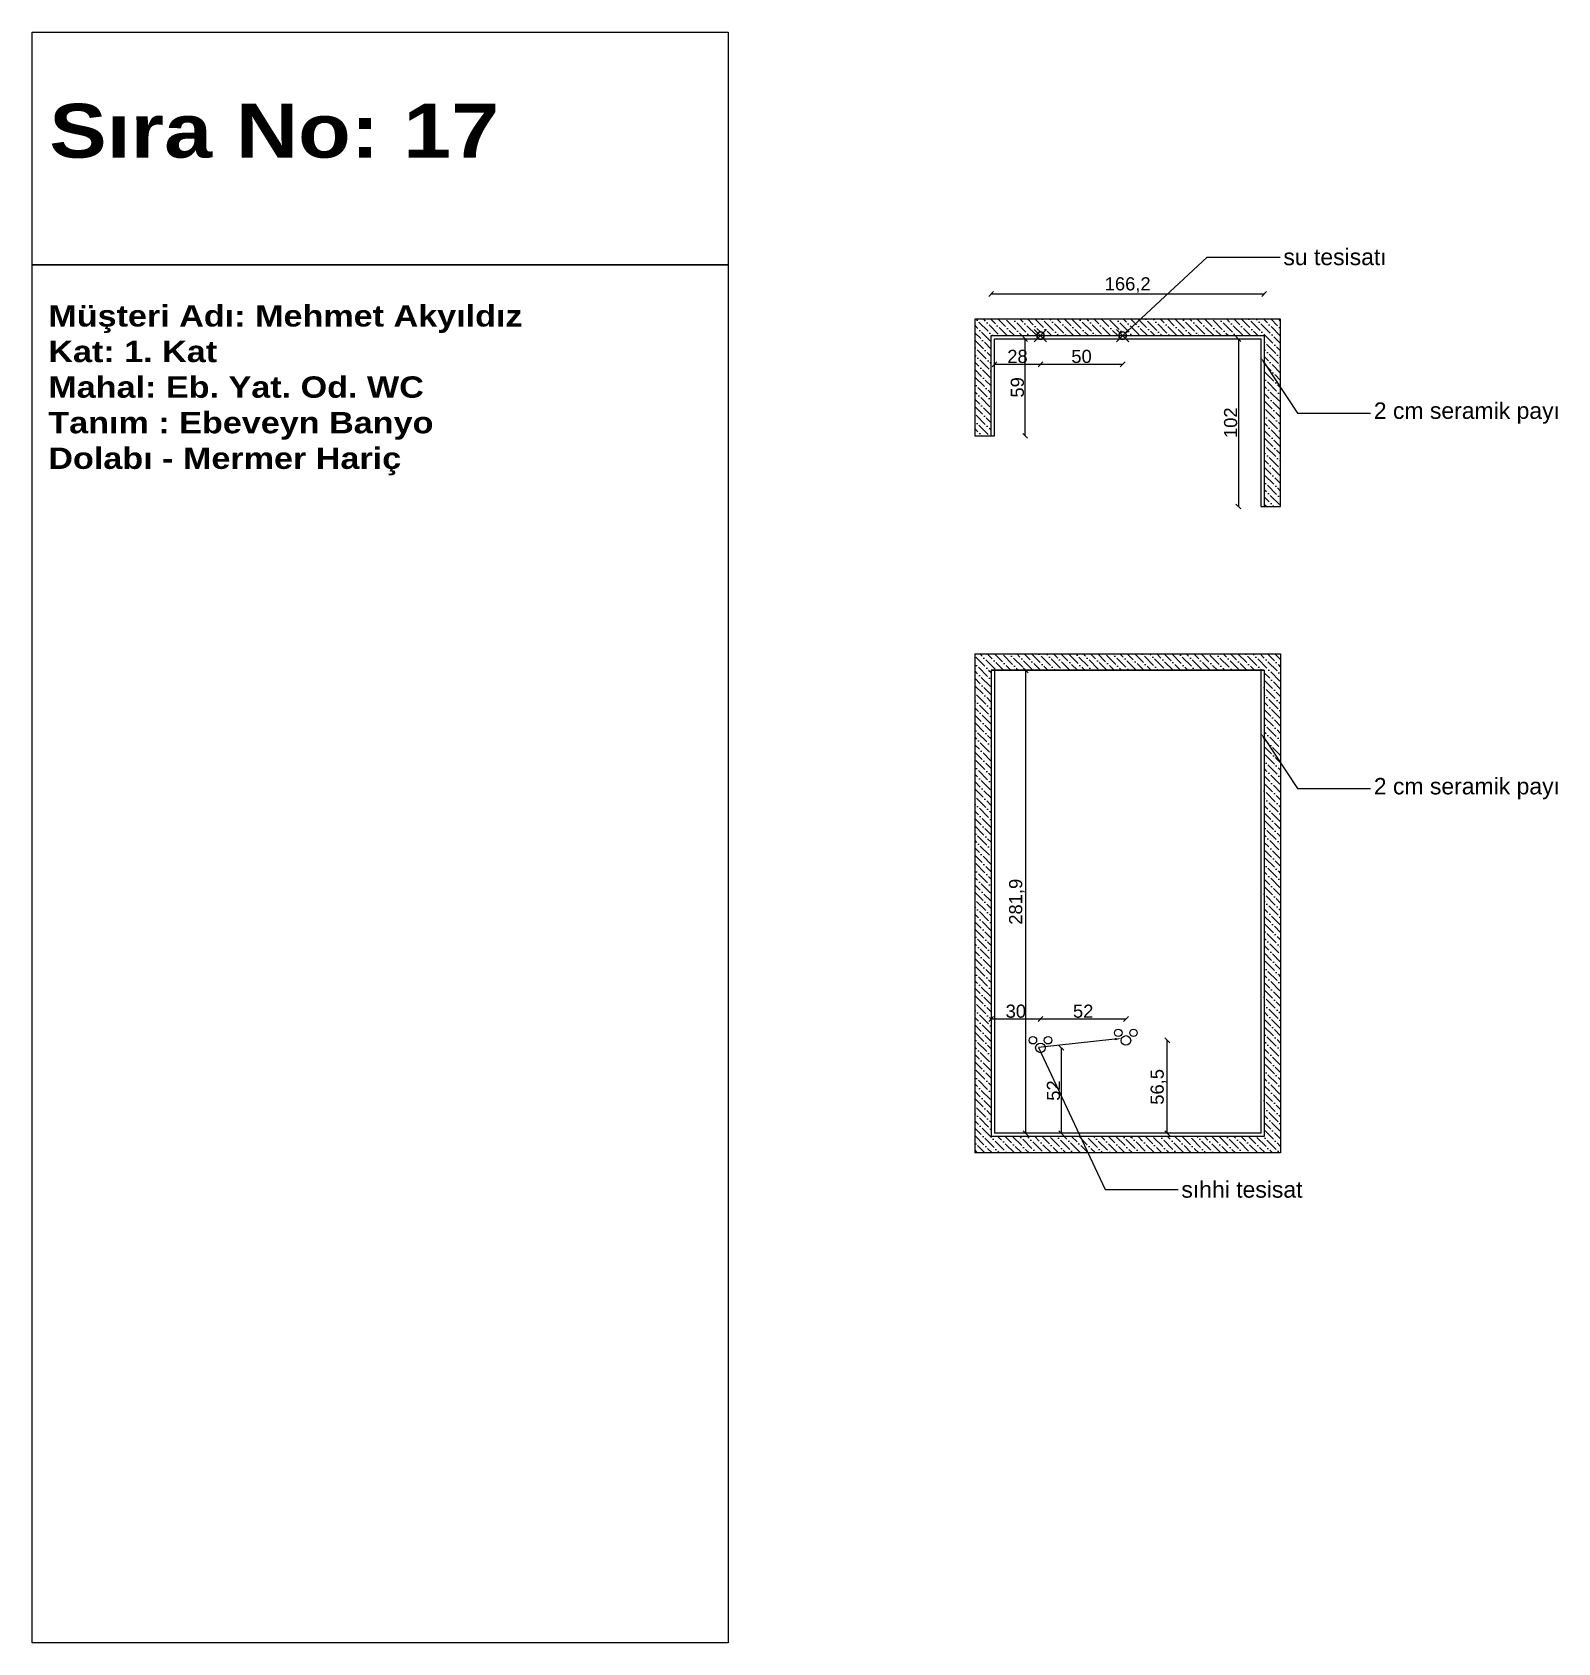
# Model space of a CAD drawing. Header units: millimetres. Extents: x -1860 to 15304, y 307 to 22353.
# Drawn here: x 3092 to 4021, y 9133 to 10114 of the extents above; entities that cross this region are included whole.
import ezdxf
from ezdxf import colors
from ezdxf.entities.mleader import LeaderData, LeaderLine
from ezdxf.math import Vec2, Vec3

# ---------------------------------------------------------------- set-up
doc = ezdxf.new("R2010")
doc.units = ezdxf.units.MM
doc.layers.add('perde', color=90, linetype='Continuous')
doc.layers.add('prizler elektrik', color=2, linetype='Continuous')
doc.layers.add('çerçeve', color=40, linetype='Continuous', lineweight=40)
doc.styles.get("Standard").update_dxf_attribs({"font": 'arial.ttf'})
doc.dimstyles.new('ISO-25', dxfattribs={"dimtxt": 8, "dimasz": 3, "dimexe": 1.25, "dimexo": 0.625, "dimtad": 1, "dimtxsty": 'Standard', "dimblk": 'OBLIQUE', "dimcen": 2.5, "dimse1": 1, "dimse2": 1, "dimadec": 0, "dimazin": 0, "dimtfac": 1, "dimtmove": 0, "dimatfit": 3, "dimldrblk": 'OBLIQUE', "dimfxl": 1, "dimarcsym": 0})

msp = doc.modelspace()

# ---------------------------------------------------------------- texts
at = {"layer": 'çerçeve', "color": 0, "lineweight": 25, "transparency": 33554687, "insert": (3376.41157, 10070.24513), "char_height": 32.7868852, "attachment_point": 3}
msp.add_mtext('{\\fArial Black|b1|i0|c162|p34;Sıra No: 17}', dxfattribs=at)
at = {"layer": 'çerçeve', "color": 0, "lineweight": 25, "transparency": 33554687, "insert": (3390.12929, 9947.61972), "char_height": 13, "width": 288.1522418, "attachment_point": 3}
msp.add_mtext('\\pxql;{\\fArial Black|b1|i0|c162|p34;Müşteri Adı: Mehmet Akyıldız\\PKat: 1. Kat \\PMahal: Eb. Yat. Od. WC\\PTanım : Ebeveyn Banyo Dolabı - Mermer Hariç  }', dxfattribs=at)

# ---------------------------------------------------------------- blocks, each defined once
blk = doc.blocks.new('_Oblique')
at = {"color": 0, "linetype": 'ByBlock', "lineweight": -2}
blk.add_line((-0.5, -0.5), (0.5, 0.5), dxfattribs=at)
blk = doc.blocks.new('*D325')
at = {"color": 0, "lineweight": -2, "transparency": 16777216}
blk.add_line((3676.04, 9954.45), (3842.24, 9954.45), dxfattribs=at)
at = {"layer": 'Defpoints', "color": 0, "transparency": 16777216}
for p in [(3842.24, 9954.45), (3676.04, 9929.07), (3842.24, 9929.07)]:
    blk.add_point(p, dxfattribs=at)
at = {"color": 0, "lineweight": -2, "transparency": 16777216, "xscale": 3, "yscale": 3, "zscale": 3, "rotation": 180}
blk.add_blockref('_Oblique', (3676.04, 9954.45), dxfattribs=at)
at = {"color": 0, "lineweight": -2, "transparency": 16777216, "xscale": 3, "yscale": 3, "zscale": 3}
blk.add_blockref('_Oblique', (3842.24, 9954.45), dxfattribs=at)
at = {"color": 0, "transparency": 16777216, "insert": (3759.14, 9959.89), "char_height": 8, "attachment_point": 5}
blk.add_mtext('166,2', dxfattribs=at)
blk = doc.blocks.new('zgvfdvd')
at = {"layer": 'prizler elektrik', "lineweight": 30}
for p, q in [((22208.29, -7204.62), (22213.29, -7209.62)), ((22213.29, -7204.62), (22208.29, -7209.62))]:
    blk.add_line(p, q, dxfattribs=at)
blk.add_circle((22210.79, -7207.12), 1.5, dxfattribs=at)
blk = doc.blocks.new('*D326')
at = {"color": 0, "lineweight": -2, "transparency": 16777216}
blk.add_line((3718.71, 9495.43), (3718.71, 9443.43), dxfattribs=at)
at = {"layer": 'Defpoints', "color": 0, "transparency": 16777216}
for p in [(3706.04, 9495.43), (3706.04, 9443.43), (3718.71, 9443.43)]:
    blk.add_point(p, dxfattribs=at)
at = {"color": 0, "lineweight": -2, "transparency": 16777216, "xscale": 3, "yscale": 3, "zscale": 3}
for p, rotation in [((3718.71, 9495.43), 90), ((3718.71, 9443.43), 270)]:
    blk.add_blockref('_Oblique', p, dxfattribs=dict(at, rotation=rotation))
at = {"color": 0, "transparency": 16777216, "insert": (3714, 9469.43), "char_height": 8, "attachment_point": 5, "rotation": 90}
blk.add_mtext('52', dxfattribs=at)
blk = doc.blocks.new('*D327')
at = {"color": 0, "lineweight": -2, "transparency": 16777216}
blk.add_line((3783.27, 9443.43), (3783.27, 9499.93), dxfattribs=at)
at = {"layer": 'Defpoints', "color": 0, "transparency": 16777216}
for p in [(3758.04, 9499.93), (3783.27, 9499.93), (3763.36, 9443.43)]:
    blk.add_point(p, dxfattribs=at)
at = {"color": 0, "lineweight": -2, "transparency": 16777216, "xscale": 3, "yscale": 3, "zscale": 3}
for p, rotation in [((3783.27, 9499.93), 90), ((3783.27, 9443.43), 270)]:
    blk.add_blockref('_Oblique', p, dxfattribs=dict(at, rotation=rotation))
at = {"color": 0, "transparency": 16777216, "insert": (3777.83, 9471.68), "char_height": 8, "attachment_point": 5, "rotation": 90}
blk.add_mtext('56,5', dxfattribs=at)
blk = doc.blocks.new('*D328')
at = {"color": 0, "lineweight": -2, "transparency": 16777216}
blk.add_line((3676.04, 9513), (3706.04, 9513), dxfattribs=at)
at = {"layer": 'Defpoints', "color": 0, "transparency": 16777216}
for p in [(3706.04, 9513), (3676.04, 9494.45), (3706.04, 9495.43)]:
    blk.add_point(p, dxfattribs=at)
at = {"color": 0, "lineweight": -2, "transparency": 16777216, "xscale": 3, "yscale": 3, "zscale": 3, "rotation": 180}
blk.add_blockref('_Oblique', (3676.04, 9513), dxfattribs=at)
at = {"color": 0, "lineweight": -2, "transparency": 16777216, "xscale": 3, "yscale": 3, "zscale": 3}
blk.add_blockref('_Oblique', (3706.04, 9513), dxfattribs=at)
at = {"color": 0, "transparency": 16777216, "insert": (3691.04, 9517.71), "char_height": 8, "attachment_point": 5}
blk.add_mtext('30', dxfattribs=at)
blk = doc.blocks.new('*D151')
at = {"color": 0, "lineweight": -2, "transparency": 16777216}
blk.add_line((3706.04, 9513), (3758.04, 9513), dxfattribs=at)
at = {"layer": 'Defpoints', "color": 0, "transparency": 16777216}
for p in [(3758.04, 9513), (3706.04, 9495.43), (3758.04, 9499.93)]:
    blk.add_point(p, dxfattribs=at)
at = {"color": 0, "lineweight": -2, "transparency": 16777216, "xscale": 3, "yscale": 3, "zscale": 3, "rotation": 180}
blk.add_blockref('_Oblique', (3706.04, 9513), dxfattribs=at)
at = {"color": 0, "lineweight": -2, "transparency": 16777216, "xscale": 3, "yscale": 3, "zscale": 3}
blk.add_blockref('_Oblique', (3758.04, 9513), dxfattribs=at)
at = {"color": 0, "transparency": 16777216, "insert": (3732.04, 9517.71), "char_height": 8, "attachment_point": 5}
blk.add_mtext('52', dxfattribs=at)
blk = doc.blocks.new('*D329')
at = {"color": 0, "lineweight": -2, "transparency": 16777216}
blk.add_line((3697.09, 9443.43), (3697.09, 9725.33), dxfattribs=at)
at = {"layer": 'Defpoints', "color": 0, "transparency": 16777216}
for p in [(3676.04, 9725.33), (3697.09, 9725.33), (3678.04, 9443.43)]:
    blk.add_point(p, dxfattribs=at)
at = {"color": 0, "lineweight": -2, "transparency": 16777216, "xscale": 3, "yscale": 3, "zscale": 3}
for p, rotation in [((3697.09, 9725.33), 90), ((3697.09, 9443.43), 270)]:
    blk.add_blockref('_Oblique', p, dxfattribs=dict(at, rotation=rotation))
at = {"color": 0, "transparency": 16777216, "insert": (3691.66, 9584.38), "char_height": 8, "attachment_point": 5, "rotation": 90}
blk.add_mtext('281,9', dxfattribs=at)
blk = doc.blocks.new('*D190')
at = {"color": 0, "lineweight": -2, "transparency": 16777216}
blk.add_line((3696.71, 9868.07), (3696.71, 9927.07), dxfattribs=at)
at = {"layer": 'Defpoints', "color": 0, "transparency": 16777216}
for p in [(3678.04, 9927.07), (3696.71, 9927.07), (3676.04, 9868.07)]:
    blk.add_point(p, dxfattribs=at)
at = {"color": 0, "lineweight": -2, "transparency": 16777216, "xscale": 3, "yscale": 3, "zscale": 3}
for p, rotation in [((3696.71, 9927.07), 90), ((3696.71, 9868.07), 270)]:
    blk.add_blockref('_Oblique', p, dxfattribs=dict(at, rotation=rotation))
at = {"color": 0, "transparency": 16777216, "insert": (3692, 9897.57), "char_height": 8, "attachment_point": 5, "rotation": 90}
blk.add_mtext('59', dxfattribs=at)
blk = doc.blocks.new('*D191')
at = {"color": 0, "lineweight": -2, "transparency": 16777216}
blk.add_line((3826.55, 9927.07), (3826.55, 9825.07), dxfattribs=at)
at = {"layer": 'Defpoints', "color": 0, "transparency": 16777216}
for p in [(3840.24, 9927.07), (3826.55, 9825.07), (3842.24, 9825.07)]:
    blk.add_point(p, dxfattribs=at)
at = {"color": 0, "lineweight": -2, "transparency": 16777216, "xscale": 3, "yscale": 3, "zscale": 3}
for p, rotation in [((3826.55, 9927.07), 90), ((3826.55, 9825.07), 270)]:
    blk.add_blockref('_Oblique', p, dxfattribs=dict(at, rotation=rotation))
at = {"color": 0, "transparency": 16777216, "insert": (3821.84, 9876.07), "char_height": 8, "attachment_point": 5, "rotation": 90}
blk.add_mtext('102', dxfattribs=at)
blk = doc.blocks.new('*D192')
at = {"color": 0, "lineweight": -2, "transparency": 16777216}
blk.add_line((3678.04, 9911.68), (3706.04, 9911.68), dxfattribs=at)
at = {"layer": 'Defpoints', "color": 0, "transparency": 16777216}
for p in [(3678.04, 9927.07), (3706.04, 9929.07), (3706.04, 9911.68)]:
    blk.add_point(p, dxfattribs=at)
at = {"color": 0, "lineweight": -2, "transparency": 16777216, "xscale": 3, "yscale": 3, "zscale": 3, "rotation": 180}
blk.add_blockref('_Oblique', (3678.04, 9911.68), dxfattribs=at)
at = {"color": 0, "lineweight": -2, "transparency": 16777216, "xscale": 3, "yscale": 3, "zscale": 3}
blk.add_blockref('_Oblique', (3706.04, 9911.68), dxfattribs=at)
at = {"color": 0, "transparency": 16777216, "insert": (3692.04, 9916.38), "char_height": 8, "attachment_point": 5}
blk.add_mtext('28', dxfattribs=at)
blk = doc.blocks.new('*D193')
at = {"color": 0, "lineweight": -2, "transparency": 16777216}
blk.add_line((3706.04, 9911.68), (3756.04, 9911.68), dxfattribs=at)
at = {"layer": 'Defpoints', "color": 0, "transparency": 16777216}
for p in [(3706.04, 9929.07), (3756.04, 9929.07), (3756.04, 9911.68)]:
    blk.add_point(p, dxfattribs=at)
at = {"color": 0, "lineweight": -2, "transparency": 16777216, "xscale": 3, "yscale": 3, "zscale": 3, "rotation": 180}
blk.add_blockref('_Oblique', (3706.04, 9911.68), dxfattribs=at)
at = {"color": 0, "lineweight": -2, "transparency": 16777216, "xscale": 3, "yscale": 3, "zscale": 3}
blk.add_blockref('_Oblique', (3756.04, 9911.68), dxfattribs=at)
at = {"color": 0, "transparency": 16777216, "insert": (3731.04, 9916.38), "char_height": 8, "attachment_point": 5}
blk.add_mtext('50', dxfattribs=at)

# ---------------------------------------------------------------- dimensions: what is measured, and where the dimension line sits
for base, p1, p2, picture, middle in [((3842.24298, 9954.4532), (3676.04298, 9929.07476), (3842.24298, 9929.07476), '*D325', (3759.14298, 9959.88584)), ((3706.04298, 9911.67519), (3678.04298, 9927.07476), (3706.04298, 9929.07476), '*D192', (3692.04298, 9916.38477)), ((3706.04298, 9512.9976), (3676.04298, 9494.45256), (3706.04298, 9495.4295), '*D328', (3691.04298, 9517.70991))]:
    dim = msp.add_linear_dim(base=base, p1=p1, p2=p2, dimstyle='ISO-25')
    dim.commit()
    dim.dimension.update_dxf_attribs({"geometry": picture, "text_midpoint": middle})
for base, p1, p2, picture, middle in [((3696.70747, 9927.07476), (3676.04298, 9868.07476), (3678.04298, 9927.07476), '*D190', (3691.99789, 9897.57476)), ((3826.55061, 9825.07476), (3840.24298, 9927.07476), (3842.24298, 9825.07476), '*D191', (3821.84103, 9876.07476)), ((3697.09337, 9725.3295), (3678.04298, 9443.4295), (3676.04298, 9725.3295), '*D329', (3691.66073, 9584.3795)), ((3718.71081, 9443.4295), (3706.04298, 9495.4295), (3706.04298, 9443.4295), '*D326', (3714.00123, 9469.4295)), ((3783.26509, 9499.9295), (3763.36253, 9443.4295), (3758.04298, 9499.9295), '*D327', (3777.83245, 9471.6795))]:
    dim = msp.add_linear_dim(base=base, p1=p1, p2=p2, angle=90, dimstyle='ISO-25')
    dim.commit()
    dim.dimension.update_dxf_attribs({"geometry": picture, "text_midpoint": middle})
for base, p1, p2, picture, middle in [((3756.04298, 9911.67519), (3706.04298, 9929.07476), (3756.04298, 9929.07476), '*D193', (3731.04298, 9916.38477)), ((3758.04298, 9512.9976), (3706.04298, 9495.4295), (3758.04298, 9499.9295), '*D151', (3732.04298, 9517.70718))]:
    dim = msp.add_linear_dim(base=base, p1=p1, p2=p2, dimstyle='ISO-25', override={"dimtmove": 1})
    dim.commit()
    dim.dimension.update_dxf_attribs({"geometry": picture, "text_midpoint": middle})

# ---------------------------------------------------------------- hatches: boundary and pattern name
at = {"true_color": 0x636466, "transparency": 33554687}
h = msp.add_hatch(dxfattribs=at)
h.set_pattern_fill('ANSI36', color=251, angle=270)
h.set_pattern_definition([(315, (-3383.7715, 9351.9497), (6.1739261, -1.683798), [7.9375, -1.5875, 0, -1.5875])])
edge = h.paths.add_edge_path()
edge.add_line((3852.24298, 9939.07476), (3676.04298, 9939.07476))
edge.add_line((3676.04298, 9939.07476), (3666.04298, 9939.07476))
edge.add_line((3666.04298, 9939.07476), (3666.04298, 9868.07476))
edge.add_line((3666.04298, 9868.07476), (3676.04298, 9868.07476))
edge.add_line((3676.04298, 9868.07476), (3676.04298, 9929.07476))
edge.add_line((3676.04298, 9929.07476), (3703.79298, 9929.07476))
edge.add_arc((3706.04298, 9929.07476), 2.25, 0, 180, ccw=False)
edge.add_line((3708.29298, 9929.07476), (3753.79298, 9929.07476))
edge.add_arc((3756.04298, 9929.07476), 2.25, 0, 180, ccw=False)
edge.add_line((3758.29298, 9929.07476), (3842.24298, 9929.07476))
edge.add_line((3842.24298, 9929.07476), (3842.24298, 9825.07476))
edge.add_line((3842.24298, 9825.07476), (3852.24298, 9825.07476))
edge.add_line((3852.24298, 9825.07476), (3852.24298, 9929.07476))
edge.add_line((3852.24298, 9929.07476), (3852.24298, 9939.07476))
h = msp.add_hatch(dxfattribs=at)
h.set_pattern_fill('ANSI36', color=251, angle=270)
h.set_pattern_definition([(315, (-3319.489, 7626.916), (6.1739261, -1.683798), [7.9375, -1.5875, 0, -1.5875])])
h.paths.add_polyline_path([(3852.24298, 9735.3295), (3666.04298, 9735.3295), (3666.04298, 9431.4295), (3852.24298, 9431.4295)])
h.paths.add_polyline_path([(3842.24298, 9441.4295), (3676.04298, 9441.4295), (3676.04298, 9725.3295), (3842.24298, 9725.3295)], flags=16)
h.paths.add_polyline_path([(3714.05837, 9558.75228), (3714.05837, 9590.71954), (3697.57269, 9590.71954), (3697.57269, 9558.75228)], flags=0)

# ---------------------------------------------------------------- linework, layer by layer
for p, q in [((3666.04298, 9735.3295), (3666.04298, 9431.4295)), ((3666.04298, 9735.3295), (3852.24298, 9735.3295)), ((3852.24298, 9735.3295), (3852.24298, 9431.4295)), ((3676.04298, 9725.3295), (3676.04298, 9441.4295)), ((3842.24298, 9725.3295), (3676.04298, 9725.3295)), ((3676.04298, 9725.3295), (3842.24298, 9725.3295)), ((3678.04298, 9725.3295), (3678.04298, 9443.4295)), ((3840.24298, 9725.3295), (3840.24298, 9443.4295)), ((3842.24298, 9725.3295), (3842.24298, 9441.4295)), ((3842.24298, 9441.4295), (3676.04298, 9441.4295)), ((3840.24298, 9443.4295), (3678.04298, 9443.4295)), ((3852.24298, 9431.4295), (3666.04298, 9431.4295))]:
    msp.add_line(p, q)
for points in [[(3092.17375, 10113.83334), (3515.83176, 10113.83334), (3515.83176, 9972.28804), (3092.17375, 9972.28804)], [(3092.17375, 9972.28804), (3515.83176, 9972.28804), (3515.83176, 9133.1838), (3092.17375, 9133.1838)]]:
    msp.add_lwpolyline(points, close=True)
for points in [[(3676.04298, 9868.07476), (3676.04298, 9929.07476), (3842.24298, 9929.07476), (3842.24298, 9825.07476), (3852.24298, 9825.07476), (3852.24298, 9929.07476), (3852.24298, 9939.07476), (3676.04298, 9939.07476), (3666.04298, 9939.07476), (3666.04298, 9868.07476), (3676.04298, 9868.07476)], [(3666.04298, 9868.07476), (3678.04298, 9868.07476), (3678.04298, 9927.07476), (3840.24298, 9927.07476), (3840.24298, 9825.07476), (3852.24298, 9825.07476)]]:
    msp.add_lwpolyline(points)
for centre, radius in [((3753.43507, 9504.55719), 2.28227), ((3758.04298, 9499.9295), 2.9354), ((3762.66768, 9504.55719), 2.28227), ((3701.43507, 9500.05719), 2.28227), ((3706.04298, 9495.4295), 2.9354), ((3710.66768, 9500.05719), 2.28227)]:
    msp.add_circle(centre, radius)

# ---------------------------------------------------------------- block references
at = {"layer": 'perde', "color": 0, "xscale": 1.5, "yscale": 1.5, "zscale": 1.5, "rotation": 270}
for p in [(14516.72839, 43245.25754), (14566.72839, 43245.25754)]:
    msp.add_blockref('zgvfdvd', p, dxfattribs=at)

msp.set_redraw_order([(e.dxf.handle, doc.entitydb.next_handle()) for e in msp.query("TEXT MTEXT ATTDEF DIMENSION ARC_DIMENSION")])  # texts and dimensions are drawn at this point

# ---------------------------------------------------------------- leaders
at = {"color": 6}
ml = msp.add_multileader_mtext('Standard', dxfattribs=at)
ml.set_content('su tesisatı', color=6)
ml.set_leader_properties()
ml.build(insert=Vec2(0, 0))
ml.multileader.update_dxf_attribs({"dogleg_length": 44.44786})
ctx = ml.context
ctx.base_point, ctx.char_height, ctx.plane_origin = Vec3(3851.93767, 9976.93796), 10, Vec3(3756.04298, 9929.07476)
notes = []
notes.append((ctx, [(0, (1, 1, 0), (3807.48981, 9976.93796), (1, 0), 44.44786, [(0, [(3756.04298, 9929.07476)], 0, [])])]))
ctx.mtext.insert, ctx.mtext.flow_direction = Vec3(3853.93767, 9982.01982), 5
ml = msp.add_multileader_mtext('Standard', dxfattribs=at)
ml.set_content('2 cm seramik payı ', color=6)
ml.set_leader_properties()
ml.build(insert=Vec2(0, 0))
ml.multileader.update_dxf_attribs({"dogleg_length": 44.44786})
ctx = ml.context
ctx.base_point, ctx.char_height, ctx.plane_origin = Vec3(3907.00284, 9881.94571), 10, Vec3(3840.24298, 9915.68139)
notes.append((ctx, [(0, (1, 1, 0), (3862.55498, 9881.94571), (1, 0), 44.44786, [(0, [(3840.24298, 9915.68139)], 0, [])])]))
ctx.mtext.insert, ctx.mtext.flow_direction = Vec3(3909.00284, 9888.4157), 5
ml = msp.add_multileader_mtext('Standard', dxfattribs=at)
ml.set_content('2 cm seramik payı ', color=6)
ml.set_leader_properties()
ml.build(insert=Vec2(0, 0))
ml.multileader.update_dxf_attribs({"dogleg_length": 44.44786})
ctx = ml.context
ctx.base_point, ctx.char_height, ctx.plane_origin = Vec3(3907.00284, 9653.29083), 10, Vec3(3840.24298, 9687.02651)
notes.append((ctx, [(0, (1, 1, 0), (3862.55498, 9653.29083), (1, 0), 44.44786, [(0, [(3840.24298, 9687.02651)], 0, [])])]))
ctx.mtext.insert, ctx.mtext.flow_direction = Vec3(3909.00284, 9659.76082), 5
ml = msp.add_multileader_mtext('Standard', dxfattribs=at)
ml.set_content('sıhhi tesisat ', color=6)
ml.set_leader_properties()
ml.build(insert=Vec2(0, 0))
ml.multileader.update_dxf_attribs({"dogleg_length": 44.44786})
ctx = ml.context
ctx.base_point, ctx.char_height, ctx.plane_origin = Vec3(3789.81482, 9409.10973), 10, Vec3(3755.37275, 9501.14871)
notes.append((ctx, [(0, (1, 1, 0), (3745.36696, 9409.10973), (1, 0), 44.44786, [(1, [(3755.37275, 9501.14871), (3704.7734, 9495.55552)], 0, [])])]))
ctx.mtext.insert, ctx.mtext.flow_direction = Vec3(3791.81482, 9414.19159), 5
for ctx, leaders in notes:
    for number, flags, end, landing, length, lines in leaders:
        leader = LeaderData()
        leader.index, (leader.has_last_leader_line, leader.has_dogleg_vector, leader.attachment_direction) = number, flags
        leader.last_leader_point, leader.dogleg_vector, leader.dogleg_length = Vec3(end), Vec3(landing), length
        for number, points, colour, breaks in lines:
            line = LeaderLine()
            line.index, line.vertices, line.color, line.breaks = number, Vec3.list(points), colors.encode_raw_color(colour), breaks
            leader.lines.append(line)
        ctx.leaders.append(leader)

doc.saveas('drawing.dxf')
